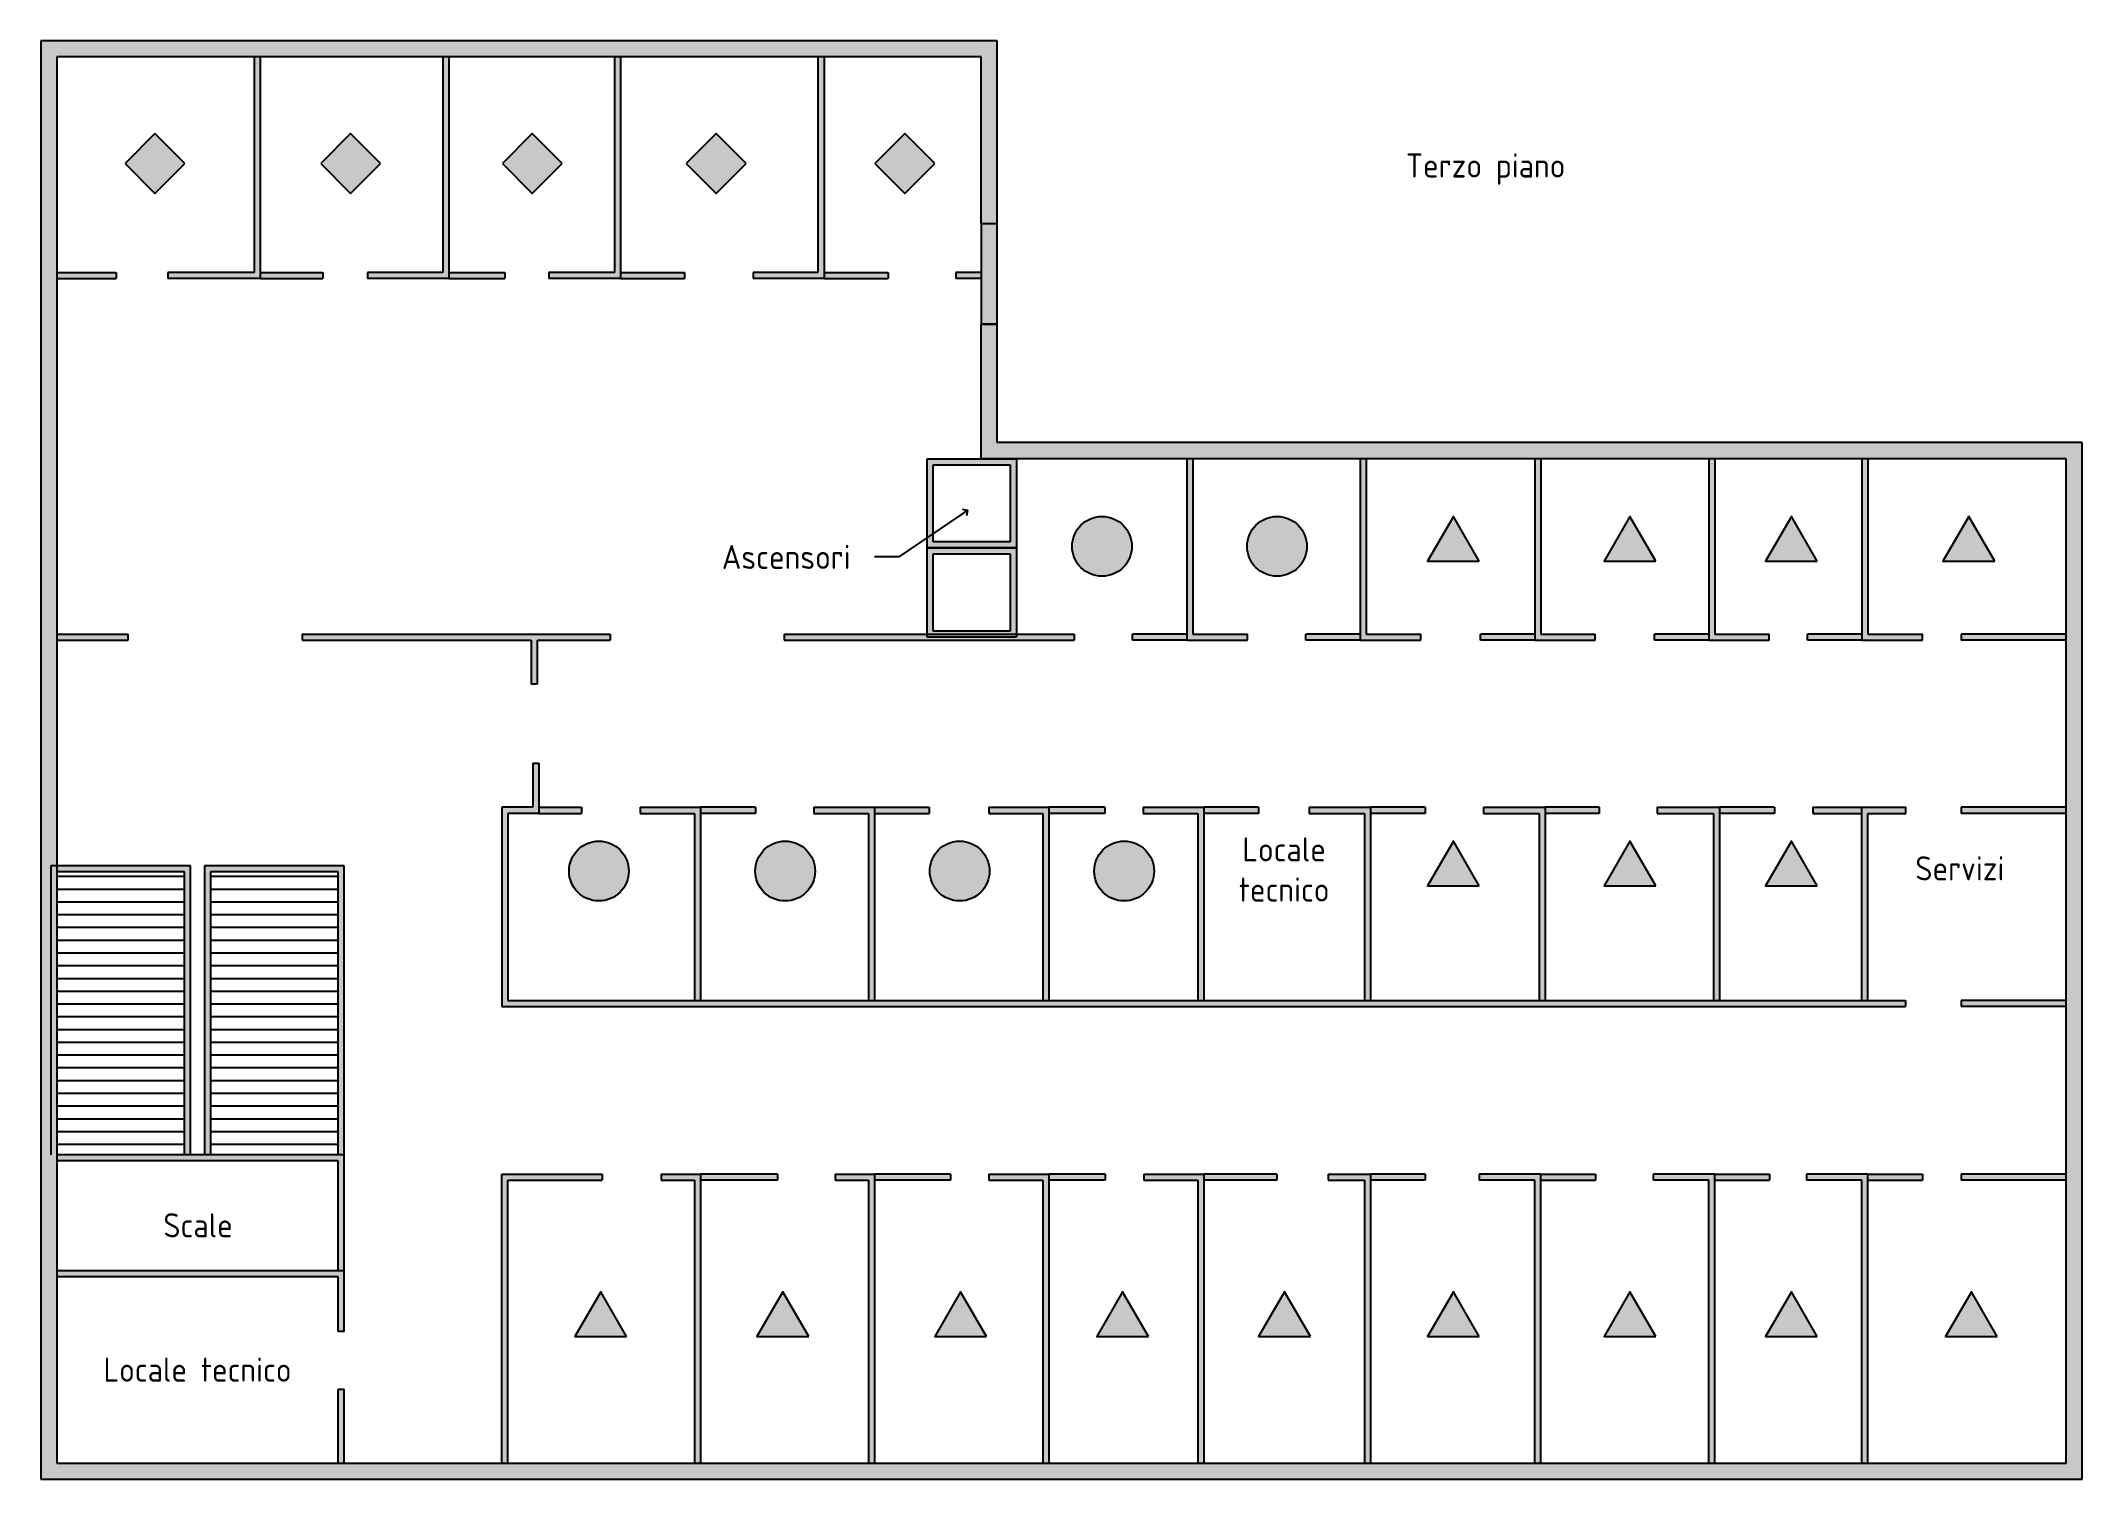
# Model space of a CAD drawing. Header units: metres. Extents: x 0 to 390, y 0 to 35.
# Drawn here: x 254 to 304.8, y -0.4 to 35.4 of the extents above; entities that cross this region are included whole.
import ezdxf
from ezdxf import colors
from ezdxf.entities.mleader import LeaderData, LeaderLine
from ezdxf.enums import TextEntityAlignment as Align
from ezdxf.math import Vec2, Vec3

# ---------------------------------------------------------------- set-up
doc = ezdxf.new("R2010")
doc.units = ezdxf.units.M
for name, color, linetype in [('00 PLANIMETRIA', 7, 'Continuous'), ('97 ANNOTAZIONI', 7, 'Continuous'), ('99 UTENZE', 7, 'Continuous')]:
    doc.layers.add(name, color=color, linetype=linetype)
doc.layers.get('0').off()
doc.styles.get("Standard").update_dxf_attribs({"font": 'isocp.shx', "height": 0.6, "bigfont": '@extfont2.shx'})
pattern_1 = [(0, (254.42965, 0), (0, 0.3175), [])]
pattern_2 = [(0, (194.43, 0), (0, 6.985), [5.08, -1.905]), (90, (194.43, 0), (-6.985, 4e-16), [5.08, -1.905])]

msp = doc.modelspace()

# ---------------------------------------------------------------- texts
at = {"layer": '97 ANNOTAZIONI'}
for s, p in [('Terzo piano', (288.001, 31.997)), ('Servizi', (300.678, 14.503))]:
    msp.add_text(s, height=0.6, dxfattribs=at).set_placement(p)
msp.add_text('Scale', height=0.6, dxfattribs=at).set_placement((257.943, 5.619), align=Align.CENTER)
at = {"layer": '97 ANNOTAZIONI', "char_height": 0.6, "attachment_point": 1}
for width, gutter_width, insert in [(3.99585, 3, (282.972, 15.575)), (6.99801, 10, (254.43, 2.626))]:
    msp.add_mtext_dynamic_manual_height_columns('\\pxqc;Locale tecnico', width=width, gutter_width=gutter_width, heights=[0], dxfattribs=dict(at, insert=insert))

# ---------------------------------------------------------------- blocks, each defined once
blk = doc.blocks.new('_Open90')
at = {"color": 0, "linetype": 'ByBlock', "lineweight": -2}
for p, q in [((0, 0), (-1, 0)), ((-0.5, 0.5), (0, 0)), ((0, 0), (-0.5, -0.5))]:
    blk.add_line(p, q, dxfattribs=at)

# ---------------------------------------------------------------- hatches: boundary and pattern name
at = {"layer": '00 PLANIMETRIA'}
h = msp.add_hatch(color=256, dxfattribs=at)
h.dxf.hatch_style = 1
h.paths.add_polyline_path([(277.43, 30.848), (277.83, 30.848), (277.83, 35.4), (254.03, 35.4), (254.03, -0.4), (304.83, -0.4), (304.83, 25.4), (277.83, 25.4), (277.83, 28.348), (277.43, 28.348), (277.43, 25), (304.43, 25), (304.43, 0), (254.43, 0), (254.43, 35), (277.43, 35)])
h = msp.add_hatch(color=256, dxfattribs=at)
h.dxf.hatch_style = 1
h.paths.add_polyline_path([(259.492, 35), (259.342, 35), (259.342, 29.633), (257.188, 29.633), (257.188, 29.483), (259.492, 29.483)])
h = msp.add_hatch(color=256, dxfattribs=at)
h.dxf.hatch_style = 1
h.paths.add_polyline_path([(264.185, 35), (264.035, 35), (264.035, 29.633), (262.16, 29.633), (262.16, 29.483), (264.185, 29.483)])
h = msp.add_hatch(color=256, dxfattribs=at)
h.dxf.hatch_style = 1
h.paths.add_polyline_path([(268.453, 35), (268.303, 35), (268.303, 29.633), (266.674, 29.633), (266.674, 29.483), (268.453, 29.483)])
h = msp.add_hatch(color=256, dxfattribs=at)
h.dxf.hatch_style = 1
h.paths.add_polyline_path([(273.52, 35), (273.37, 35), (273.37, 29.633), (271.755, 29.633), (271.755, 29.483), (273.52, 29.483)])
h = msp.add_hatch(color=256, dxfattribs=at)
h.dxf.hatch_style = 1
h.paths.add_polyline_path([(277.43, 28.348), (277.83, 28.348), (277.83, 30.848), (277.43, 30.848)])
h = msp.add_hatch(dxfattribs=at)
h.set_pattern_fill('ANGLE', color=256)
h.set_pattern_definition(pattern_2)
h.paths.add_polyline_path([(282.64, 30.848), (282.24, 30.848), (282.24, 29.558), (282.64, 29.558)])
h = msp.add_hatch(color=256, dxfattribs=at)
h.dxf.hatch_style = 1
h.paths.add_polyline_path([(255.902, 29.633), (254.43, 29.633), (254.43, 29.483), (255.902, 29.483)])
h = msp.add_hatch(color=256, dxfattribs=at)
h.dxf.hatch_style = 1
h.paths.add_polyline_path([(261.05, 29.633), (259.492, 29.633), (259.492, 29.483), (261.05, 29.483)])
h = msp.add_hatch(color=256, dxfattribs=at)
h.dxf.hatch_style = 1
h.paths.add_polyline_path([(265.58, 29.633), (264.185, 29.633), (264.185, 29.483), (265.58, 29.483)])
h = msp.add_hatch(color=256, dxfattribs=at)
h.dxf.hatch_style = 1
h.paths.add_polyline_path([(270.048, 29.633), (268.453, 29.633), (268.453, 29.483), (270.048, 29.483)])
h = msp.add_hatch(color=256, dxfattribs=at)
h.dxf.hatch_style = 1
h.paths.add_polyline_path([(275.119, 29.633), (273.52, 29.633), (273.52, 29.483), (275.119, 29.483)])
h = msp.add_hatch(color=256, dxfattribs=at)
h.dxf.hatch_style = 1
h.paths.add_polyline_path([(277.43, 29.633), (276.796, 29.633), (276.796, 29.483), (277.43, 29.483)])
h = msp.add_hatch(dxfattribs=at)
h.set_pattern_fill('ANGLE', color=256)
h.set_pattern_definition(pattern_2)
h.paths.add_polyline_path([(282.64, 29.558), (282.24, 29.558), (282.24, 28.348), (282.64, 28.348)])
h = msp.add_hatch(color=256, dxfattribs=at)
h.dxf.hatch_style = 1
h.paths.add_polyline_path([(276.235, 24.85), (278.156, 24.85), (278.156, 22.93), (276.235, 22.93), (276.235, 23.134), (276.085, 23.032), (276.085, 22.78), (278.306, 22.78), (278.306, 25), (276.085, 25), (276.085, 23.032), (276.235, 23.134)])
h = msp.add_hatch(dxfattribs=at)
h.set_pattern_fill('ANGLE', color=256)
h.set_pattern_definition(pattern_2)
h.paths.add_polyline_path([(283.115, 25), (280.895, 25), (280.895, 23.032), (281.045, 23.134), (281.045, 24.85), (282.965, 24.85), (282.965, 22.93), (281.045, 22.93), (281.045, 23.134), (280.895, 23.032), (280.895, 22.78), (283.115, 22.78)])
h = msp.add_hatch(color=256, dxfattribs=at)
h.dxf.hatch_style = 1
h.paths.add_polyline_path([(282.701, 25), (282.551, 25), (282.551, 20.485), (284.056, 20.485), (284.056, 20.635), (282.701, 20.635)])
h = msp.add_hatch(color=256, dxfattribs=at)
h.dxf.hatch_style = 1
h.paths.add_polyline_path([(288.369, 20.635), (287.014, 20.635), (287.014, 25), (286.864, 25), (286.864, 20.485), (288.369, 20.485)])
h = msp.add_hatch(color=256, dxfattribs=at)
h.dxf.hatch_style = 1
h.paths.add_polyline_path([(292.71, 20.635), (291.355, 20.635), (291.355, 25), (291.205, 25), (291.205, 20.485), (292.71, 20.485)])
h = msp.add_hatch(color=256, dxfattribs=at)
h.dxf.hatch_style = 1
h.paths.add_polyline_path([(297.042, 20.635), (295.687, 20.635), (295.687, 25), (295.537, 25), (295.537, 20.485), (297.042, 20.485)])
h = msp.add_hatch(color=256, dxfattribs=at)
h.dxf.hatch_style = 1
h.paths.add_polyline_path([(300.853, 20.635), (299.498, 20.635), (299.498, 25), (299.348, 25), (299.348, 20.485), (300.853, 20.485)])
h = msp.add_hatch(color=256, dxfattribs=at)
h.dxf.hatch_style = 1
h.paths.add_polyline_path([(278.306, 22.78), (276.085, 22.78), (276.085, 20.635), (278.306, 20.635)])
h.paths.add_polyline_path([(276.235, 22.63), (278.156, 22.63), (278.156, 20.71), (276.235, 20.71)], flags=16)
h = msp.add_hatch(color=256, dxfattribs=at)
h.dxf.hatch_style = 1
h.paths.add_polyline_path([(256.201, 20.635), (254.43, 20.635), (254.43, 20.485), (256.201, 20.485)])
h = msp.add_hatch(color=256, dxfattribs=at)
h.dxf.hatch_style = 1
h.paths.add_polyline_path([(268.196, 20.635), (266.387, 20.635), (266.235, 20.635), (260.536, 20.635), (260.536, 20.485), (266.235, 20.485), (266.235, 19.384), (266.385, 19.384), (266.385, 20.485), (268.196, 20.485)])
h = msp.add_hatch(color=256, dxfattribs=at)
h.dxf.hatch_style = 1
h.paths.add_polyline_path([(279.744, 20.635), (278.306, 20.635), (278.306, 20.56), (276.085, 20.56), (276.085, 20.635), (272.526, 20.635), (272.526, 20.485), (279.744, 20.485)])
h = msp.add_hatch(color=256, dxfattribs=at)
h.dxf.hatch_style = 1
h.paths.add_polyline_path([(278.306, 20.635), (276.085, 20.635), (276.085, 20.56), (278.306, 20.56)], flags=17)
h = msp.add_hatch(color=256, dxfattribs=at)
h.dxf.hatch_style = 1
h.paths.add_polyline_path([(282.551, 20.635), (281.199, 20.635), (281.199, 20.485), (282.551, 20.485)])
h = msp.add_hatch(color=256, dxfattribs=at)
h.dxf.hatch_style = 1
h.paths.add_polyline_path([(286.864, 20.635), (285.511, 20.635), (285.511, 20.485), (286.864, 20.485)])
h = msp.add_hatch(color=256, dxfattribs=at)
h.dxf.hatch_style = 1
h.paths.add_polyline_path([(291.205, 20.635), (289.853, 20.635), (289.853, 20.485), (291.205, 20.485)])
h = msp.add_hatch(color=256, dxfattribs=at)
h.dxf.hatch_style = 1
h.paths.add_polyline_path([(295.537, 20.635), (294.184, 20.635), (294.184, 20.485), (295.537, 20.485)])
h = msp.add_hatch(color=256, dxfattribs=at)
h.dxf.hatch_style = 1
h.paths.add_polyline_path([(299.348, 20.635), (297.995, 20.635), (297.995, 20.485), (299.348, 20.485)])
h = msp.add_hatch(color=256, dxfattribs=at)
h.dxf.hatch_style = 1
h.paths.add_polyline_path([(304.43, 20.635), (301.817, 20.635), (301.817, 20.485), (304.43, 20.485)])
h = msp.add_hatch(color=256, dxfattribs=at)
h.dxf.hatch_style = 1
h.paths.add_polyline_path([(300.435, 11.513), (265.655, 11.513), (265.655, 16.172), (266.421, 16.172), (266.421, 17.425), (266.271, 17.425), (266.271, 16.322), (265.505, 16.322), (265.505, 11.363), (300.435, 11.363)])
h = msp.add_hatch(color=256, dxfattribs=at)
h.dxf.hatch_style = 1
h.paths.add_polyline_path([(267.484, 16.322), (266.421, 16.322), (266.421, 16.172), (267.484, 16.172)])
h = msp.add_hatch(color=256, dxfattribs=at)
h.dxf.hatch_style = 1
h.paths.add_polyline_path([(270.449, 16.322), (268.945, 16.322), (268.945, 16.172), (270.299, 16.172), (270.299, 11.513), (270.449, 11.513)], flags=17)
h = msp.add_hatch(color=256, dxfattribs=at)
h.dxf.hatch_style = 1
h.paths.add_polyline_path([(271.816, 16.322), (270.449, 16.322), (270.449, 16.172), (271.816, 16.172)], flags=17)
h = msp.add_hatch(color=256, dxfattribs=at)
h.dxf.hatch_style = 1
h.paths.add_polyline_path([(274.779, 16.322), (273.269, 16.322), (273.269, 16.172), (274.629, 16.172), (274.629, 11.513), (274.779, 11.513)], flags=17)
h = msp.add_hatch(color=256, dxfattribs=at)
h.dxf.hatch_style = 1
h.paths.add_polyline_path([(276.14, 16.322), (274.779, 16.322), (274.779, 16.172), (276.14, 16.172)], flags=17)
h = msp.add_hatch(color=256, dxfattribs=at)
h.dxf.hatch_style = 1
h.paths.add_polyline_path([(279.116, 16.322), (277.62, 16.322), (277.62, 16.172), (278.966, 16.172), (278.966, 11.513), (279.116, 11.513)], flags=17)
h = msp.add_hatch(color=256, dxfattribs=at)
h.dxf.hatch_style = 1
h.paths.add_polyline_path([(280.504, 16.322), (279.116, 16.322), (279.116, 16.172), (280.504, 16.172)], flags=17)
h = msp.add_hatch(color=256, dxfattribs=at)
h.dxf.hatch_style = 1
h.paths.add_polyline_path([(282.972, 16.322), (281.459, 16.322), (281.459, 16.172), (282.822, 16.172), (282.822, 11.513), (282.972, 11.513)], flags=17)
h = msp.add_hatch(color=256, dxfattribs=at)
h.dxf.hatch_style = 1
h.paths.add_polyline_path([(284.335, 16.322), (282.972, 16.322), (282.972, 16.172), (284.335, 16.172)], flags=17)
h = msp.add_hatch(color=256, dxfattribs=at)
h.dxf.hatch_style = 1
h.paths.add_polyline_path([(287.118, 16.322), (285.595, 16.322), (285.595, 16.172), (286.968, 16.172), (286.968, 11.513), (287.118, 11.513)], flags=17)
h = msp.add_hatch(color=256, dxfattribs=at)
h.dxf.hatch_style = 1
h.paths.add_polyline_path([(288.483, 16.322), (287.118, 16.322), (287.118, 16.172), (288.483, 16.172)], flags=17)
h = msp.add_hatch(color=256, dxfattribs=at)
h.dxf.hatch_style = 1
h.paths.add_polyline_path([(291.469, 16.322), (289.93, 16.322), (289.93, 16.172), (291.319, 16.172), (291.319, 11.513), (291.469, 11.513)], flags=17)
h = msp.add_hatch(color=256, dxfattribs=at)
h.dxf.hatch_style = 1
h.paths.add_polyline_path([(292.812, 16.322), (291.469, 16.322), (291.469, 16.172), (292.812, 16.172)], flags=17)
h = msp.add_hatch(color=256, dxfattribs=at)
h.dxf.hatch_style = 1
h.paths.add_polyline_path([(295.802, 16.322), (294.252, 16.322), (294.252, 16.172), (295.652, 16.172), (295.652, 11.513), (295.802, 11.513)], flags=17)
h = msp.add_hatch(color=256, dxfattribs=at)
h.dxf.hatch_style = 1
h.paths.add_polyline_path([(297.172, 16.322), (295.802, 16.322), (295.802, 16.172), (297.172, 16.172)], flags=17)
h = msp.add_hatch(color=256, dxfattribs=at)
h.dxf.hatch_style = 1
h.paths.add_polyline_path([(299.348, 16.322), (298.124, 16.322), (298.124, 16.172), (299.348, 16.172)], flags=17)
h = msp.add_hatch(color=256, dxfattribs=at)
h.dxf.hatch_style = 1
h.paths.add_polyline_path([(300.442, 16.322), (299.348, 16.322), (299.348, 11.513), (299.498, 11.513), (299.498, 16.172), (300.442, 16.172)])
h = msp.add_hatch(color=256, dxfattribs=at)
h.dxf.hatch_style = 1
h.paths.add_polyline_path([(304.43, 16.322), (301.817, 16.322), (301.817, 16.172), (304.43, 16.172)])
h = msp.add_hatch(color=256, dxfattribs=at)
h.dxf.hatch_style = 1
h.paths.add_polyline_path([(257.756, 14.867), (254.43, 14.867), (254.43, 14.717), (257.606, 14.717), (257.606, 7.672), (257.756, 7.672)])
h = msp.add_hatch(color=256, dxfattribs=at)
h.dxf.hatch_style = 1
h.paths.add_polyline_path([(261.578, 14.867), (258.101, 14.867), (258.101, 7.672), (258.251, 7.672), (258.251, 14.717), (261.428, 14.717), (261.428, 7.672), (261.578, 7.672)])
h = msp.add_hatch(dxfattribs=at)
h.set_pattern_fill('LINE', color=256, scale=0.1)
h.set_pattern_definition(pattern_1)
h.paths.add_polyline_path([(257.606, 7.672), (257.606, 14.717), (254.43, 14.717), (254.43, 7.672)])
h = msp.add_hatch(dxfattribs=at)
h.set_pattern_fill('LINE', color=256, scale=0.1)
h.set_pattern_definition(pattern_1)
h.paths.add_polyline_path([(258.251, 7.672), (261.428, 7.672), (261.428, 14.717), (258.251, 14.717)])
h = msp.add_hatch(color=256, dxfattribs=at)
h.dxf.hatch_style = 1
h.paths.add_polyline_path([(304.43, 11.513), (301.817, 11.513), (301.817, 11.363), (304.43, 11.363)])
h = msp.add_hatch(color=256, dxfattribs=at)
h.dxf.hatch_style = 1
h.paths.add_polyline_path([(261.578, 7.672), (254.43, 7.672), (254.43, 7.522), (261.428, 7.522), (261.428, 4.789), (261.578, 4.789)])
h = msp.add_hatch(color=256, dxfattribs=at)
h.dxf.hatch_style = 1
h.paths.add_polyline_path([(268.002, 7.192), (265.505, 7.192), (265.505, 0), (265.655, 0), (265.655, 7.042), (268.002, 7.042)])
h = msp.add_hatch(color=256, dxfattribs=at)
h.dxf.hatch_style = 1
h.paths.add_polyline_path([(270.449, 7.192), (269.469, 7.192), (269.469, 7.042), (270.299, 7.042), (270.299, 0), (270.449, 0)])
h = msp.add_hatch(color=256, dxfattribs=at)
h.dxf.hatch_style = 1
h.paths.add_polyline_path([(272.359, 7.192), (270.449, 7.192), (270.449, 7.042), (272.359, 7.042)])
h = msp.add_hatch(color=256, dxfattribs=at)
h.dxf.hatch_style = 1
h.paths.add_polyline_path([(274.779, 7.192), (273.799, 7.192), (273.799, 7.042), (274.629, 7.042), (274.629, 0), (274.779, 0)])
h = msp.add_hatch(color=256, dxfattribs=at)
h.dxf.hatch_style = 1
h.paths.add_polyline_path([(276.671, 7.192), (274.779, 7.192), (274.779, 7.042), (276.671, 7.042)])
h = msp.add_hatch(color=256, dxfattribs=at)
h.dxf.hatch_style = 1
h.paths.add_polyline_path([(279.116, 7.192), (277.624, 7.192), (277.624, 7.042), (278.966, 7.042), (278.966, 0), (279.116, 0)])
h = msp.add_hatch(color=256, dxfattribs=at)
h.dxf.hatch_style = 1
h.paths.add_polyline_path([(280.516, 7.192), (279.116, 7.192), (279.116, 7.042), (280.516, 7.042)])
h = msp.add_hatch(color=256, dxfattribs=at)
h.dxf.hatch_style = 1
h.paths.add_polyline_path([(282.972, 7.192), (281.476, 7.192), (281.476, 7.042), (282.822, 7.042), (282.822, 0), (282.972, 0)])
h = msp.add_hatch(color=256, dxfattribs=at)
h.dxf.hatch_style = 1
h.paths.add_polyline_path([(284.788, 7.192), (282.972, 7.192), (282.972, 7.042), (284.788, 7.042)])
h = msp.add_hatch(color=256, dxfattribs=at)
h.dxf.hatch_style = 1
h.paths.add_polyline_path([(287.118, 7.192), (286.063, 7.192), (286.063, 7.042), (286.968, 7.042), (286.968, 0), (287.118, 0)])
h = msp.add_hatch(color=256, dxfattribs=at)
h.dxf.hatch_style = 1
h.paths.add_polyline_path([(288.483, 7.192), (287.118, 7.192), (287.118, 7.042), (288.483, 7.042)])
h = msp.add_hatch(color=256, dxfattribs=at)
h.dxf.hatch_style = 1
h.paths.add_polyline_path([(291.355, 7.192), (289.823, 7.192), (289.823, 7.042), (291.205, 7.042), (291.205, 0), (291.355, 0)])
h = msp.add_hatch(color=256, dxfattribs=at)
h.dxf.hatch_style = 1
h.paths.add_polyline_path([(292.718, 7.192), (291.355, 7.192), (291.355, 7.042), (292.718, 7.042)])
h = msp.add_hatch(color=256, dxfattribs=at)
h.dxf.hatch_style = 1
h.paths.add_polyline_path([(295.687, 7.192), (294.155, 7.192), (294.155, 7.042), (295.537, 7.042), (295.537, 0), (295.687, 0)])
h = msp.add_hatch(color=256, dxfattribs=at)
h.dxf.hatch_style = 1
h.paths.add_polyline_path([(297.049, 7.192), (295.687, 7.192), (295.687, 7.042), (297.049, 7.042)])
h = msp.add_hatch(color=256, dxfattribs=at)
h.dxf.hatch_style = 1
h.paths.add_polyline_path([(299.498, 7.192), (297.966, 7.192), (297.966, 7.042), (299.348, 7.042), (299.348, 0), (299.498, 0)])
h = msp.add_hatch(color=256, dxfattribs=at)
h.dxf.hatch_style = 1
h.paths.add_polyline_path([(300.86, 7.192), (299.498, 7.192), (299.498, 7.042), (300.86, 7.042)])
h = msp.add_hatch(color=256, dxfattribs=at)
h.dxf.hatch_style = 1
h.paths.add_polyline_path([(304.43, 7.192), (301.817, 7.192), (301.817, 7.042), (304.43, 7.042)])
h = msp.add_hatch(color=256, dxfattribs=at)
h.dxf.hatch_style = 1
h.paths.add_polyline_path([(261.578, 4.789), (254.43, 4.789), (254.43, 4.639), (261.428, 4.639), (261.428, 3.279), (261.578, 3.279)])
h = msp.add_hatch(color=256, dxfattribs=at)
h.dxf.hatch_style = 1
h.paths.add_polyline_path([(261.578, 1.83), (261.428, 1.83), (261.428, 0), (261.578, 0)])
at = {"layer": '99 UTENZE'}
h = msp.add_hatch(color=256, dxfattribs=at)
h.dxf.hatch_style = 1
h.paths.add_polyline_path([(257.614, 32.347), (256.87, 33.09), (256.127, 32.347), (256.87, 31.603)])
h = msp.add_hatch(color=256, dxfattribs=at)
h.dxf.hatch_style = 1
h.paths.add_polyline_path([(262.481, 32.347), (261.737, 33.09), (260.994, 32.347), (261.737, 31.603)])
h = msp.add_hatch(color=256, dxfattribs=at)
h.dxf.hatch_style = 1
h.paths.add_polyline_path([(267.002, 32.347), (266.258, 33.09), (265.515, 32.347), (266.258, 31.603)])
h = msp.add_hatch(color=256, dxfattribs=at)
h.dxf.hatch_style = 1
h.paths.add_polyline_path([(271.58, 32.347), (270.837, 33.09), (270.093, 32.347), (270.837, 31.603)])
h = msp.add_hatch(color=256, dxfattribs=at)
h.dxf.hatch_style = 1
h.paths.add_polyline_path([(276.274, 32.347), (275.531, 33.09), (274.787, 32.347), (275.531, 31.603)])
h = msp.add_hatch(color=256, dxfattribs=at)
h.dxf.hatch_style = 1
h.paths.add_polyline_path([(279.694, 22.817, 1), (281.181, 22.817, 1)])
h = msp.add_hatch(color=256, dxfattribs=at)
h.dxf.hatch_style = 1
h.paths.add_polyline_path([(285.537, 22.817, 1), (284.05, 22.817, 1)])
h = msp.add_hatch(color=256, dxfattribs=at)
h.dxf.hatch_style = 1
h.paths.add_polyline_path([(289.182, 23.561), (288.538, 22.446), (289.826, 22.446)])
h = msp.add_hatch(color=256, dxfattribs=at)
h.dxf.hatch_style = 1
h.paths.add_polyline_path([(293.577, 23.561), (292.933, 22.446), (294.22, 22.446)])
h = msp.add_hatch(color=256, dxfattribs=at)
h.dxf.hatch_style = 1
h.paths.add_polyline_path([(297.593, 23.561), (296.949, 22.446), (298.237, 22.446)])
h = msp.add_hatch(color=256, dxfattribs=at)
h.dxf.hatch_style = 1
h.paths.add_polyline_path([(302.009, 23.561), (301.365, 22.446), (302.653, 22.446)])
h = msp.add_hatch(color=256, dxfattribs=at)
h.dxf.hatch_style = 1
h.paths.add_polyline_path([(267.175, 14.736, 1), (268.662, 14.736, 1)])
h = msp.add_hatch(color=256, dxfattribs=at)
h.dxf.hatch_style = 1
h.paths.add_polyline_path([(271.809, 14.736, 1), (273.296, 14.736, 1)])
h = msp.add_hatch(color=256, dxfattribs=at)
h.dxf.hatch_style = 1
h.paths.add_polyline_path([(276.151, 14.736, 1), (277.638, 14.736, 1)])
h = msp.add_hatch(color=256, dxfattribs=at)
h.dxf.hatch_style = 1
h.paths.add_polyline_path([(280.245, 14.736, 1), (281.732, 14.736, 1)])
h = msp.add_hatch(color=256, dxfattribs=at)
h.dxf.hatch_style = 1
h.paths.add_polyline_path([(289.182, 15.48), (288.538, 14.364), (289.826, 14.364)])
h = msp.add_hatch(color=256, dxfattribs=at)
h.dxf.hatch_style = 1
h.paths.add_polyline_path([(293.577, 15.48), (292.933, 14.364), (294.22, 14.364)])
h = msp.add_hatch(color=256, dxfattribs=at)
h.dxf.hatch_style = 1
h.paths.add_polyline_path([(297.593, 15.48), (296.949, 14.364), (298.237, 14.364)])
h = msp.add_hatch(color=256, dxfattribs=at)
h.dxf.hatch_style = 1
h.paths.add_polyline_path([(267.963, 4.265), (267.319, 3.149), (268.607, 3.149)])
h = msp.add_hatch(color=256, dxfattribs=at)
h.dxf.hatch_style = 1
h.paths.add_polyline_path([(272.494, 4.265), (271.85, 3.149), (273.138, 3.149)])
h = msp.add_hatch(color=256, dxfattribs=at)
h.dxf.hatch_style = 1
h.paths.add_polyline_path([(276.918, 4.265), (276.274, 3.149), (277.561, 3.149)])
h = msp.add_hatch(color=256, dxfattribs=at)
h.dxf.hatch_style = 1
h.paths.add_polyline_path([(280.949, 4.265), (280.305, 3.149), (281.593, 3.149)])
h = msp.add_hatch(color=256, dxfattribs=at)
h.dxf.hatch_style = 1
h.paths.add_polyline_path([(284.98, 4.265), (284.336, 3.149), (285.624, 3.149)])
h = msp.add_hatch(color=256, dxfattribs=at)
h.dxf.hatch_style = 1
h.paths.add_polyline_path([(289.182, 4.265), (288.538, 3.149), (289.826, 3.149)])
h = msp.add_hatch(color=256, dxfattribs=at)
h.dxf.hatch_style = 1
h.paths.add_polyline_path([(293.577, 4.265), (292.933, 3.149), (294.22, 3.149)])
h = msp.add_hatch(color=256, dxfattribs=at)
h.dxf.hatch_style = 1
h.paths.add_polyline_path([(297.593, 4.265), (296.949, 3.149), (298.237, 3.149)])
h = msp.add_hatch(color=256, dxfattribs=at)
h.dxf.hatch_style = 1
h.paths.add_polyline_path([(302.072, 4.265), (301.428, 3.149), (302.716, 3.149)])

# ---------------------------------------------------------------- linework, layer by layer
at = {"layer": '00 PLANIMETRIA'}
for p, q in [((277.83, 35.4), (254.03, 35.4)), ((254.03, 35.4), (254.03, -0.4)), ((277.83, 30.848), (277.83, 35.4)), ((277.43, 35), (254.43, 35)), ((254.43, 35), (254.43, 0)), ((259.342, 35), (259.342, 29.633)), ((259.492, 35), (259.492, 29.483)), ((264.035, 35), (264.035, 29.633)), ((264.185, 35), (264.185, 29.483)), ((268.303, 35), (268.303, 29.633)), ((268.453, 35), (268.453, 29.483)), ((273.37, 35), (273.37, 29.633)), ((273.52, 35), (273.52, 29.483)), ((277.43, 30.848), (277.43, 35)), ((277.83, 30.848), (277.43, 30.848)), ((277.43, 30.848), (277.43, 28.348)), ((277.83, 30.848), (277.43, 30.848)), ((277.83, 28.348), (277.83, 30.848)), ((254.43, 29.633), (255.902, 29.633)), ((254.43, 29.483), (255.902, 29.483)), ((255.902, 29.633), (255.902, 29.483)), ((259.342, 29.633), (257.188, 29.633)), ((257.188, 29.633), (257.188, 29.483)), ((259.492, 29.483), (257.188, 29.483)), ((259.492, 29.633), (261.05, 29.633)), ((259.492, 29.483), (261.05, 29.483)), ((261.05, 29.633), (261.05, 29.483)), ((264.035, 29.633), (262.16, 29.633)), ((262.16, 29.633), (262.16, 29.483)), ((264.185, 29.483), (262.16, 29.483)), ((264.185, 29.633), (265.58, 29.633)), ((264.185, 29.483), (265.58, 29.483)), ((265.58, 29.633), (265.58, 29.483)), ((268.303, 29.633), (266.674, 29.633)), ((266.674, 29.633), (266.674, 29.483)), ((268.453, 29.483), (266.674, 29.483)), ((268.453, 29.633), (270.048, 29.633)), ((268.453, 29.483), (270.048, 29.483)), ((270.048, 29.633), (270.048, 29.483)), ((273.37, 29.633), (271.755, 29.633)), ((271.755, 29.633), (271.755, 29.483)), ((273.52, 29.483), (271.755, 29.483)), ((273.52, 29.633), (275.119, 29.633)), ((273.52, 29.483), (275.119, 29.483)), ((275.119, 29.633), (275.119, 29.483)), ((277.43, 29.633), (276.796, 29.633)), ((276.796, 29.633), (276.796, 29.483)), ((277.43, 29.483), (276.796, 29.483)), ((277.43, 25), (277.43, 28.348)), ((277.83, 28.348), (277.43, 28.348)), ((277.43, 28.348), (277.83, 28.348)), ((277.83, 25.4), (277.83, 28.348)), ((304.83, 25.4), (277.83, 25.4)), ((304.83, -0.4), (304.83, 25.4)), ((276.085, 25), (278.306, 25)), ((276.085, 22.78), (276.085, 25)), ((304.43, 25), (277.43, 25)), ((278.306, 25), (278.306, 22.78)), ((282.551, 25), (282.551, 20.485)), ((282.701, 25), (282.701, 20.635)), ((286.864, 25), (286.864, 20.485)), ((287.014, 25), (287.014, 20.635)), ((291.205, 25), (291.205, 20.485)), ((291.355, 25), (291.355, 20.635)), ((295.537, 25), (295.537, 20.485)), ((295.687, 25), (295.687, 20.635)), ((299.348, 25), (299.348, 20.485)), ((299.498, 25), (299.498, 20.635)), ((304.43, 0), (304.43, 25)), ((276.235, 24.85), (278.156, 24.85)), ((276.235, 22.93), (276.235, 24.85)), ((278.156, 24.85), (278.156, 22.93)), ((278.156, 22.93), (276.235, 22.93)), ((278.306, 22.78), (276.085, 22.78)), ((276.085, 22.78), (278.306, 22.78)), ((276.085, 20.56), (276.085, 22.78)), ((276.235, 22.63), (278.156, 22.63)), ((276.235, 20.71), (276.235, 22.63)), ((278.156, 22.63), (278.156, 20.71)), ((278.306, 22.78), (278.306, 20.56)), ((254.43, 20.635), (256.201, 20.635)), ((254.43, 20.485), (256.201, 20.485)), ((256.201, 20.485), (256.201, 20.635)), ((260.536, 20.635), (266.235, 20.635)), ((260.536, 20.635), (260.536, 20.485)), ((260.536, 20.485), (266.235, 20.485)), ((266.235, 20.635), (266.387, 20.635)), ((266.235, 20.485), (266.235, 19.384)), ((266.385, 20.485), (266.385, 19.384)), ((266.387, 20.635), (268.196, 20.635)), ((266.387, 20.485), (268.196, 20.485)), ((268.196, 20.635), (268.196, 20.485)), ((272.526, 20.635), (279.744, 20.635)), ((272.526, 20.635), (272.526, 20.485)), ((272.526, 20.485), (279.744, 20.485)), ((278.306, 20.56), (276.085, 20.56)), ((278.156, 20.71), (276.235, 20.71)), ((279.744, 20.635), (279.744, 20.485)), ((282.551, 20.635), (281.199, 20.635)), ((281.199, 20.485), (281.199, 20.635)), ((282.551, 20.485), (281.199, 20.485)), ((282.551, 20.485), (284.056, 20.485)), ((282.701, 20.635), (284.056, 20.635)), ((284.056, 20.485), (284.056, 20.635)), ((286.864, 20.635), (285.511, 20.635)), ((285.511, 20.485), (285.511, 20.635)), ((286.864, 20.485), (285.511, 20.485)), ((286.864, 20.485), (288.369, 20.485)), ((287.014, 20.635), (288.369, 20.635)), ((288.369, 20.485), (288.369, 20.635)), ((291.205, 20.635), (289.853, 20.635)), ((289.853, 20.485), (289.853, 20.635)), ((291.205, 20.485), (289.853, 20.485)), ((291.205, 20.485), (292.71, 20.485)), ((291.355, 20.635), (292.71, 20.635)), ((292.71, 20.485), (292.71, 20.635)), ((295.537, 20.635), (294.184, 20.635)), ((294.184, 20.485), (294.184, 20.635)), ((295.537, 20.485), (294.184, 20.485)), ((295.537, 20.485), (297.042, 20.485)), ((295.687, 20.635), (297.042, 20.635)), ((297.042, 20.485), (297.042, 20.635)), ((299.348, 20.635), (297.995, 20.635)), ((297.995, 20.485), (297.995, 20.635)), ((299.348, 20.485), (297.995, 20.485)), ((299.348, 20.485), (300.853, 20.485)), ((299.498, 20.635), (300.853, 20.635)), ((300.853, 20.485), (300.853, 20.635)), ((304.43, 20.635), (301.817, 20.635)), ((301.817, 20.635), (301.817, 20.485)), ((304.43, 20.485), (301.817, 20.485)), ((266.385, 19.384), (266.235, 19.384)), ((266.271, 17.425), (266.271, 16.322)), ((266.271, 17.425), (266.421, 17.425)), ((266.421, 17.425), (266.421, 16.172)), ((266.271, 16.322), (265.505, 16.322)), ((265.505, 16.322), (265.505, 11.363)), ((266.421, 16.322), (267.484, 16.322)), ((267.484, 16.322), (267.484, 16.172)), ((268.945, 16.322), (270.449, 16.322)), ((268.945, 16.322), (268.945, 16.172)), ((270.449, 16.322), (270.449, 11.513)), ((271.816, 16.322), (270.449, 16.322)), ((271.816, 16.322), (271.816, 16.172)), ((273.269, 16.322), (274.779, 16.322)), ((273.269, 16.322), (273.269, 16.172)), ((274.779, 16.322), (274.779, 11.513)), ((274.779, 16.322), (276.14, 16.322)), ((276.14, 16.322), (276.14, 16.172)), ((277.62, 16.322), (279.116, 16.322)), ((277.62, 16.322), (277.62, 16.172)), ((279.116, 16.322), (279.116, 11.513)), ((280.504, 16.322), (279.116, 16.322)), ((280.504, 16.322), (280.504, 16.172)), ((281.459, 16.322), (282.972, 16.322)), ((281.459, 16.322), (281.459, 16.172)), ((282.972, 16.322), (282.972, 11.513)), ((284.335, 16.322), (282.972, 16.322)), ((284.335, 16.322), (284.335, 16.172)), ((285.595, 16.322), (287.118, 16.322)), ((285.595, 16.322), (285.595, 16.172)), ((287.118, 16.322), (287.118, 11.513)), ((288.483, 16.322), (287.118, 16.322)), ((288.483, 16.322), (288.483, 16.172)), ((289.93, 16.322), (291.469, 16.322)), ((289.93, 16.322), (289.93, 16.172)), ((291.469, 16.322), (291.469, 11.513)), ((292.812, 16.322), (291.469, 16.322)), ((292.812, 16.322), (292.812, 16.172)), ((294.252, 16.322), (295.802, 16.322)), ((294.252, 16.322), (294.252, 16.172)), ((295.802, 16.322), (295.802, 11.513)), ((297.172, 16.322), (295.802, 16.322)), ((297.172, 16.322), (297.172, 16.172)), ((298.124, 16.322), (299.348, 16.322)), ((298.124, 16.322), (298.124, 16.172)), ((299.348, 11.513), (299.348, 16.322)), ((299.348, 16.322), (300.442, 16.322)), ((300.442, 16.172), (300.442, 16.322)), ((304.43, 16.322), (301.817, 16.322)), ((301.817, 16.322), (301.817, 16.172)), ((266.421, 16.172), (265.655, 16.172)), ((265.655, 16.172), (265.655, 11.513)), ((266.421, 16.172), (267.484, 16.172)), ((268.945, 16.172), (270.299, 16.172)), ((270.299, 16.172), (270.299, 11.513)), ((271.816, 16.172), (270.449, 16.172)), ((273.269, 16.172), (274.629, 16.172)), ((274.629, 16.172), (274.629, 11.513)), ((274.779, 16.172), (276.14, 16.172)), ((277.62, 16.172), (278.966, 16.172)), ((278.966, 16.172), (278.966, 11.513)), ((280.504, 16.172), (279.116, 16.172)), ((281.459, 16.172), (282.822, 16.172)), ((282.822, 16.172), (282.822, 11.513)), ((284.335, 16.172), (282.972, 16.172)), ((285.595, 16.172), (286.968, 16.172)), ((286.968, 16.172), (286.968, 11.513)), ((288.483, 16.172), (287.118, 16.172)), ((289.93, 16.172), (291.319, 16.172)), ((291.319, 16.172), (291.319, 11.513)), ((292.812, 16.172), (291.469, 16.172)), ((294.252, 16.172), (295.652, 16.172)), ((295.652, 16.172), (295.652, 11.513)), ((297.172, 16.172), (295.802, 16.172)), ((298.124, 16.172), (299.348, 16.172)), ((299.498, 11.513), (299.498, 16.172)), ((299.498, 16.172), (300.442, 16.172)), ((304.43, 16.172), (301.817, 16.172)), ((257.756, 14.867), (254.28, 14.867)), ((254.28, 14.867), (254.28, 7.672)), ((257.756, 7.672), (257.756, 14.867)), ((261.578, 14.867), (258.101, 14.867)), ((258.101, 14.867), (258.101, 7.672)), ((261.578, 7.672), (261.578, 14.867)), ((257.606, 14.717), (254.43, 14.717)), ((254.43, 14.717), (254.43, 7.672)), ((257.606, 7.672), (257.606, 14.717)), ((261.428, 14.717), (258.251, 14.717)), ((258.251, 14.717), (258.251, 7.672)), ((261.428, 7.672), (261.428, 14.717)), ((265.505, 11.363), (300.435, 11.363)), ((265.655, 11.513), (300.435, 11.513)), ((300.435, 11.513), (300.435, 11.363)), ((304.43, 11.513), (301.817, 11.513)), ((301.817, 11.513), (301.817, 11.363)), ((304.43, 11.363), (301.817, 11.363)), ((261.578, 7.672), (254.43, 7.672)), ((261.578, 4.789), (261.578, 7.672)), ((261.428, 7.522), (254.43, 7.522)), ((261.428, 4.789), (261.428, 7.522)), ((265.505, 0), (265.505, 7.192)), ((265.505, 7.192), (268.002, 7.192)), ((268.002, 7.192), (268.002, 7.049)), ((269.469, 7.192), (270.449, 7.192)), ((269.469, 7.192), (269.469, 7.042)), ((270.449, 7.192), (270.449, 0)), ((272.359, 7.192), (270.449, 7.192)), ((272.359, 7.192), (272.359, 7.042)), ((273.799, 7.192), (274.779, 7.192)), ((273.799, 7.192), (273.799, 7.042)), ((274.779, 7.192), (274.779, 0)), ((276.671, 7.192), (274.779, 7.192)), ((276.671, 7.192), (276.671, 7.042)), ((277.624, 7.192), (279.116, 7.192)), ((277.624, 7.192), (277.624, 7.042)), ((279.116, 7.192), (279.116, 0)), ((280.516, 7.192), (279.116, 7.192)), ((280.516, 7.192), (280.516, 7.042)), ((281.476, 7.192), (282.972, 7.192)), ((281.476, 7.192), (281.476, 7.042)), ((282.972, 7.192), (282.972, 0)), ((284.788, 7.192), (282.972, 7.192)), ((284.788, 7.192), (284.788, 7.042)), ((286.063, 7.192), (287.118, 7.192)), ((286.063, 7.192), (286.063, 7.042)), ((287.118, 7.192), (287.118, 0)), ((288.483, 7.192), (287.118, 7.192)), ((288.483, 7.192), (288.483, 7.042)), ((291.355, 7.192), (289.823, 7.192)), ((289.823, 7.192), (289.823, 7.042)), ((291.355, 0), (291.355, 7.192)), ((291.355, 7.192), (292.718, 7.192)), ((292.718, 7.192), (292.718, 7.042)), ((295.687, 7.192), (294.155, 7.192)), ((294.155, 7.192), (294.155, 7.042)), ((295.687, 0), (295.687, 7.192)), ((295.687, 7.192), (297.049, 7.192)), ((297.049, 7.192), (297.049, 7.042)), ((299.498, 7.192), (297.966, 7.192)), ((297.966, 7.192), (297.966, 7.042)), ((299.498, 0), (299.498, 7.192)), ((299.498, 7.192), (300.86, 7.192)), ((300.86, 7.192), (300.86, 7.042)), ((304.43, 7.192), (301.817, 7.192)), ((301.817, 7.192), (301.817, 7.042)), ((265.655, 0), (265.655, 7.042)), ((265.655, 7.042), (268.002, 7.042)), ((269.469, 7.042), (270.299, 7.042)), ((270.299, 7.042), (270.299, 0)), ((272.359, 7.042), (270.449, 7.042)), ((273.799, 7.042), (274.629, 7.042)), ((274.629, 7.042), (274.629, 0)), ((276.671, 7.042), (274.779, 7.042)), ((277.624, 7.042), (278.966, 7.042)), ((278.966, 7.042), (278.966, 0)), ((280.516, 7.042), (279.116, 7.042)), ((281.476, 7.042), (282.822, 7.042)), ((282.822, 7.042), (282.822, 0)), ((284.788, 7.042), (282.972, 7.042)), ((286.063, 7.042), (286.968, 7.042)), ((286.968, 7.042), (286.968, 0)), ((288.483, 7.042), (287.118, 7.042)), ((291.205, 7.042), (289.823, 7.042)), ((291.205, 0), (291.205, 7.042)), ((291.355, 7.042), (292.718, 7.042)), ((295.537, 7.042), (294.155, 7.042)), ((295.537, 0), (295.537, 7.042)), ((295.687, 7.042), (297.049, 7.042)), ((299.348, 7.042), (297.966, 7.042)), ((299.348, 0), (299.348, 7.042)), ((299.498, 7.042), (300.86, 7.042)), ((304.43, 7.042), (301.817, 7.042)), ((261.578, 4.789), (254.43, 4.789)), ((261.428, 4.639), (254.43, 4.639)), ((261.428, 3.279), (261.428, 4.639)), ((261.578, 3.279), (261.578, 4.789)), ((261.578, 3.279), (261.428, 3.279)), ((261.428, 0), (261.428, 1.83)), ((261.578, 1.83), (261.428, 1.83)), ((261.578, 0), (261.578, 1.83)), ((254.43, 0), (304.43, 0)), ((254.03, -0.4), (304.83, -0.4))]:
    msp.add_line(p, q, dxfattribs=at)
at = {"layer": '99 UTENZE'}
for p, q in [((256.87, 33.09), (256.127, 32.347)), ((257.614, 32.347), (256.87, 33.09)), ((261.737, 33.09), (260.994, 32.347)), ((262.481, 32.347), (261.737, 33.09)), ((266.258, 33.09), (265.515, 32.347)), ((267.002, 32.347), (266.258, 33.09)), ((270.837, 33.09), (270.093, 32.347)), ((271.58, 32.347), (270.837, 33.09)), ((275.531, 33.09), (274.787, 32.347)), ((276.274, 32.347), (275.531, 33.09)), ((256.127, 32.347), (256.87, 31.603)), ((256.87, 31.603), (257.614, 32.347)), ((260.994, 32.347), (261.737, 31.603)), ((261.737, 31.603), (262.481, 32.347)), ((265.515, 32.347), (266.258, 31.603)), ((266.258, 31.603), (267.002, 32.347)), ((270.093, 32.347), (270.837, 31.603)), ((270.837, 31.603), (271.58, 32.347)), ((274.787, 32.347), (275.531, 31.603)), ((275.531, 31.603), (276.274, 32.347))]:
    msp.add_line(p, q, dxfattribs=at)
for points in [[(289.826, 22.446), (289.182, 23.561), (288.538, 22.446)], [(294.22, 22.446), (293.577, 23.561), (292.933, 22.446)], [(298.237, 22.446), (297.593, 23.561), (296.949, 22.446)], [(302.653, 22.446), (302.009, 23.561), (301.365, 22.446)], [(289.826, 14.364), (289.182, 15.48), (288.538, 14.364)], [(294.22, 14.364), (293.577, 15.48), (292.933, 14.364)], [(298.237, 14.364), (297.593, 15.48), (296.949, 14.364)], [(268.607, 3.149), (267.963, 4.265), (267.319, 3.149)], [(273.138, 3.149), (272.494, 4.265), (271.85, 3.149)], [(277.561, 3.149), (276.918, 4.265), (276.274, 3.149)], [(281.593, 3.149), (280.949, 4.265), (280.305, 3.149)], [(285.624, 3.149), (284.98, 4.265), (284.336, 3.149)], [(289.826, 3.149), (289.182, 4.265), (288.538, 3.149)], [(294.22, 3.149), (293.577, 4.265), (292.933, 3.149)], [(298.237, 3.149), (297.593, 4.265), (296.949, 3.149)], [(302.716, 3.149), (302.072, 4.265), (301.428, 3.149)]]:
    msp.add_lwpolyline(points, close=True, dxfattribs=at)
for centre in [(280.438, 22.817), (284.793, 22.817), (267.918, 14.736), (272.552, 14.736), (276.895, 14.736), (280.988, 14.736)]:
    msp.add_circle(centre, 0.744, dxfattribs=at)

msp.set_redraw_order([(e.dxf.handle, doc.entitydb.next_handle()) for e in msp.query("TEXT MTEXT ATTDEF DIMENSION ARC_DIMENSION")])  # texts and dimensions are drawn at this point

# ---------------------------------------------------------------- leaders
at = {"layer": '97 ANNOTAZIONI'}
ml = msp.add_multileader_mtext('Standard', dxfattribs=at)
ml.set_content('Ascensori', color=256)
ml.set_leader_properties()
ml.set_arrow_properties(name='OPEN90')
ml.build(insert=Vec2(0, 0))
ml.multileader.update_dxf_attribs({"dogleg_length": 1, "arrow_head_size": 0.2})
ctx = ml.context
ctx.base_point, ctx.char_height, ctx.arrow_head_size, ctx.landing_gap_size, ctx.plane_origin = Vec3(270.217, 22.555), 0.6, 0.2, 0.6, Vec3(277.093, 23.715)
ctx.text_align_type = 2
notes = []
notes.append((ctx, [(0, (1, 1, 0), (275.38, 22.555), (-1, 0), 0.6, [(0, [(277.093, 23.715)], 0, [])])]))
ctx.mtext.insert, ctx.mtext.alignment, ctx.mtext.flow_direction = Vec3(274.18, 22.855), 3, 5
for ctx, leaders in notes:
    for number, flags, end, landing, length, lines in leaders:
        leader = LeaderData()
        leader.index, (leader.has_last_leader_line, leader.has_dogleg_vector, leader.attachment_direction) = number, flags
        leader.last_leader_point, leader.dogleg_vector, leader.dogleg_length = Vec3(end), Vec3(landing), length
        for number, points, colour, breaks in lines:
            line = LeaderLine()
            line.index, line.vertices, line.color, line.breaks = number, Vec3.list(points), colors.encode_raw_color(colour), breaks
            leader.lines.append(line)
        ctx.leaders.append(leader)

doc.saveas('drawing.dxf')
